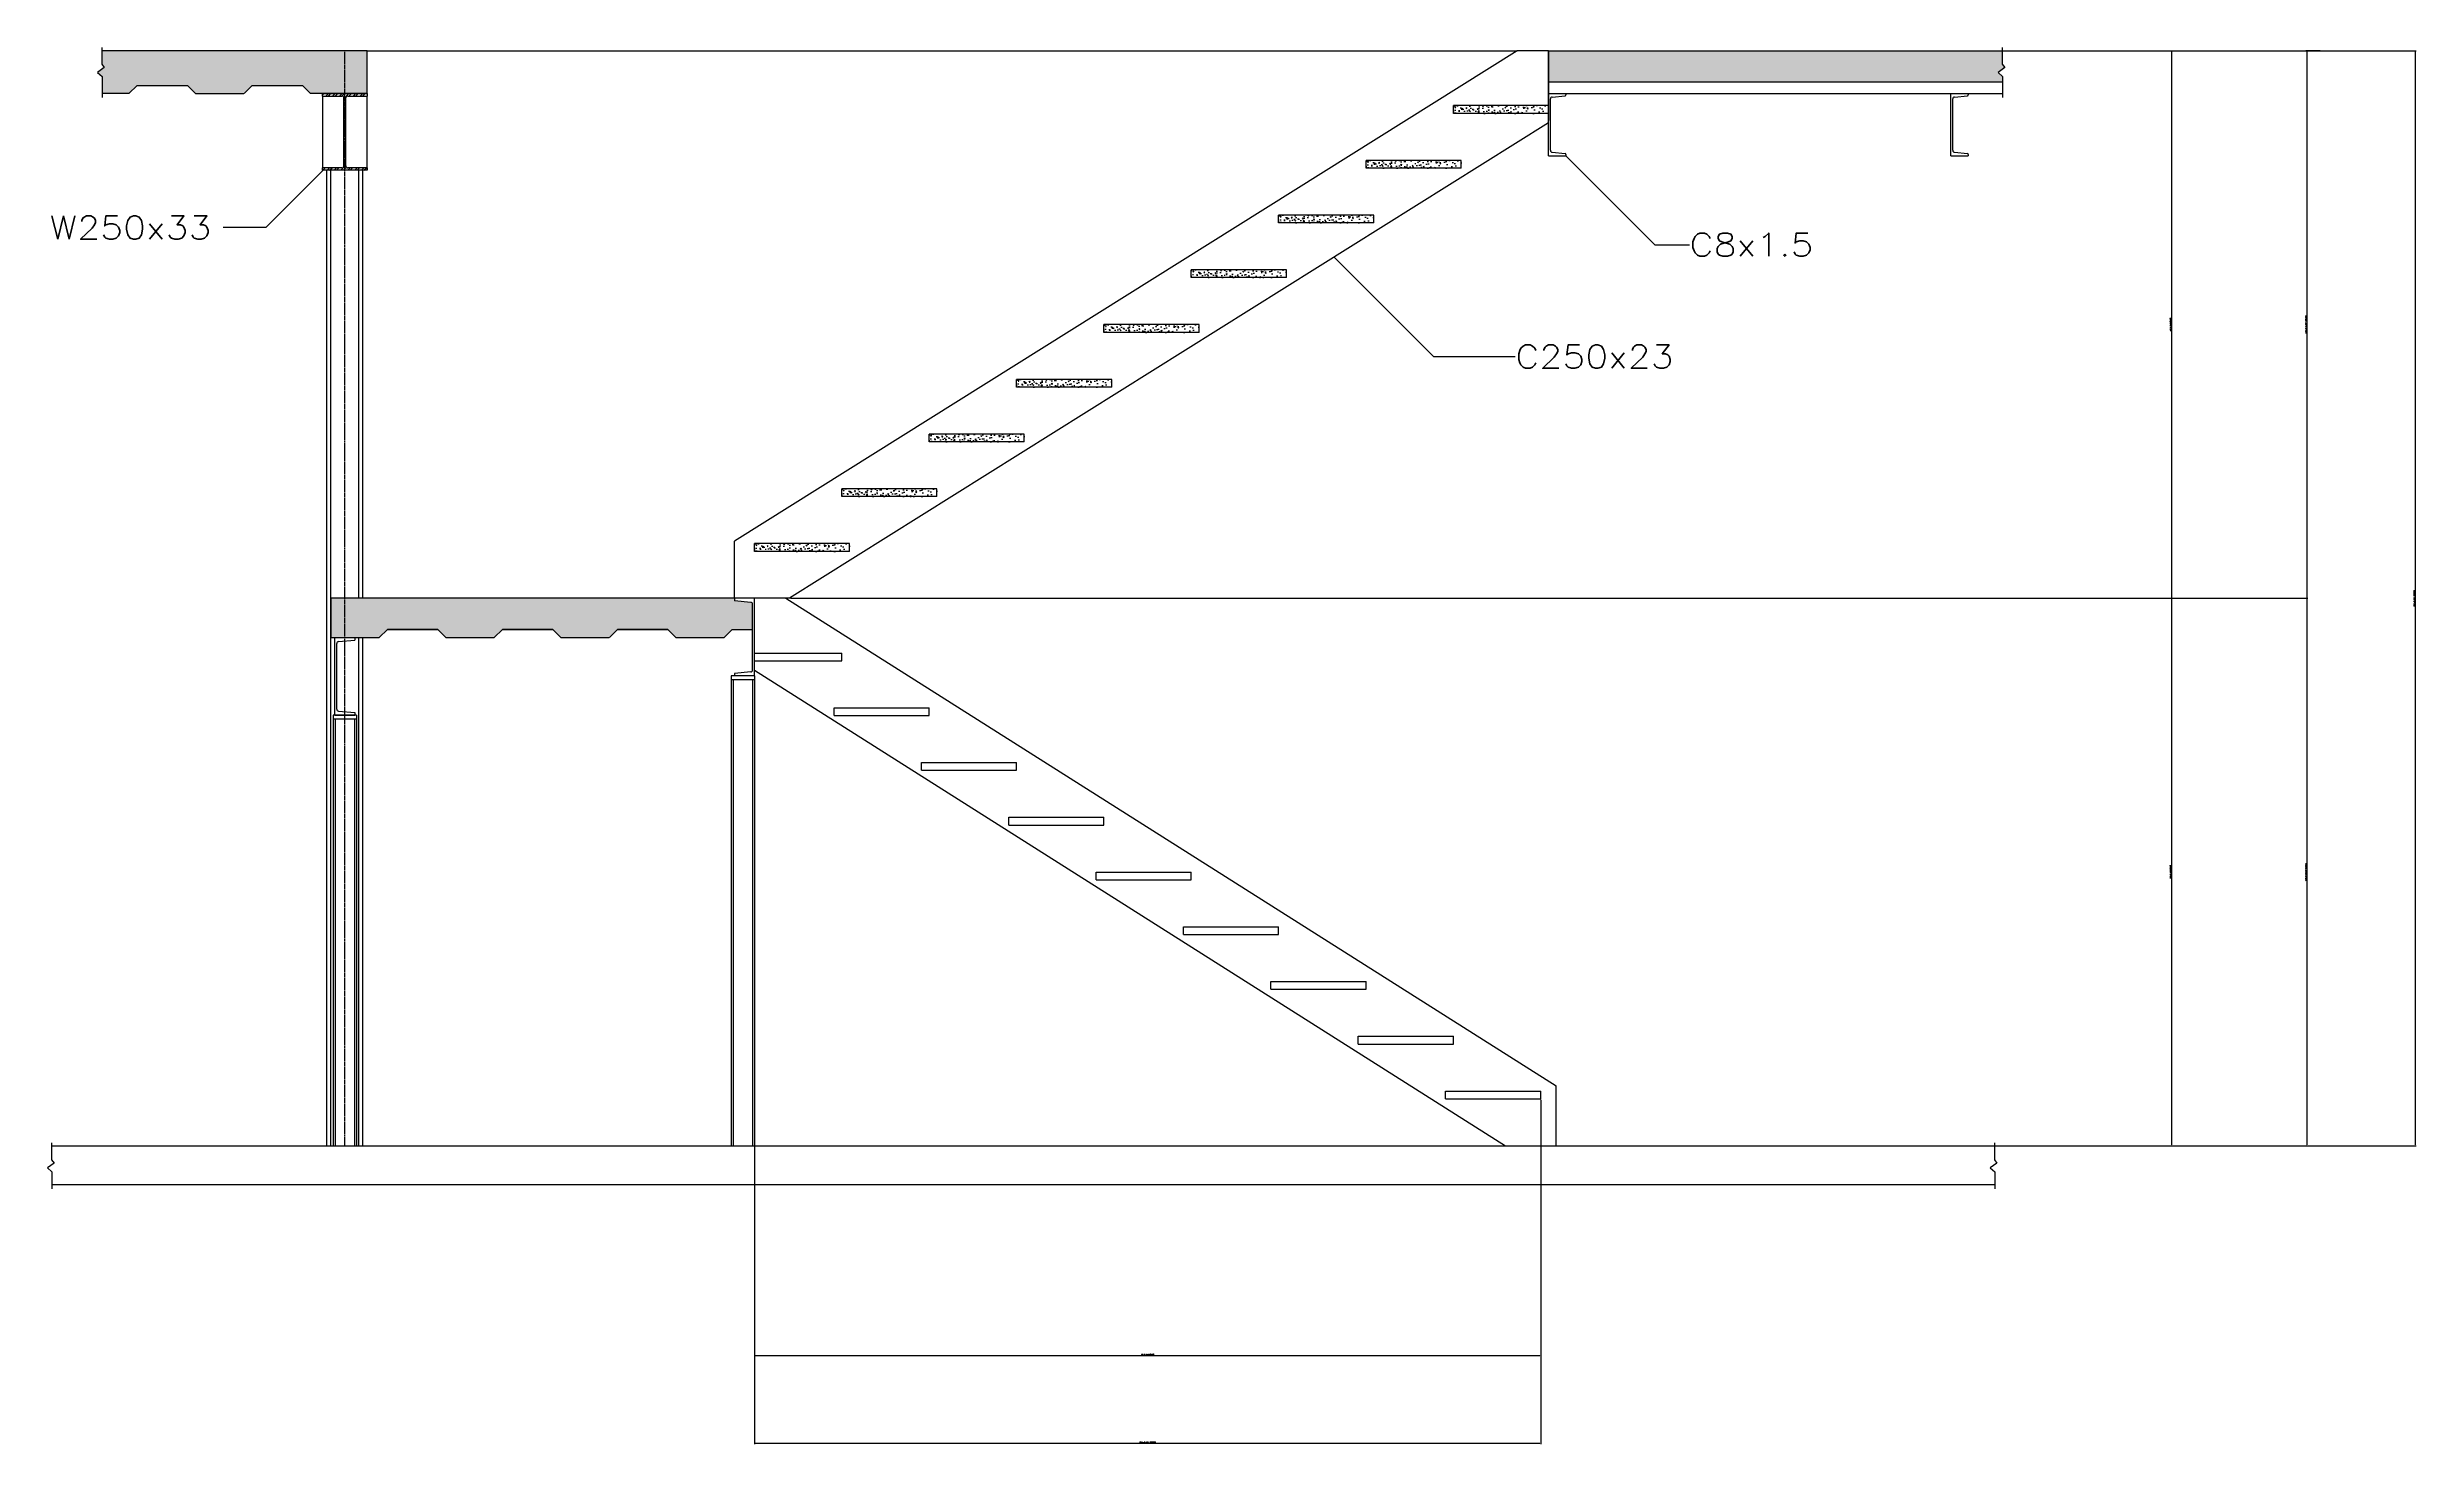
# Model space of a CAD drawing. Header units: millimetres. Extents: x -83614 to 248318, y 36678 to 90681.
# Drawn here: x 208210 to 215959, y 60436 to 65006 of the extents above; entities that cross this region are included whole.
import ezdxf

# ---------------------------------------------------------------- set-up
doc = ezdxf.new("R2010")
doc.units = ezdxf.units.MM
doc.linetypes.add('CENTER', pattern=[2, 1.25, -0.25, 0.25, -0.25])
for name, color, linetype in [('Center', 251, 'CENTER'), ('LAYER131A', 131, 'Continuous'), ('Struc_Section_Conc', 71, 'Continuous'), ('Struc_Section_Dim', 2, 'Continuous'), ('Struc_Section_Steel', 11, 'Continuous'), ('Struc_Section_Wall', 134, 'Continuous')]:
    doc.layers.add(name, color=color, linetype=linetype)
doc.styles.add('ROMANS-115', font='romans.shx', dxfattribs={"width": 1.15})
doc.dimstyles.new('48-ROMANS-115', dxfattribs={"dimtxt": 3, "dimasz": 3, "dimexe": 3, "dimexo": 3, "dimgap": 0.0625, "dimtad": 1, "dimdec": 4, "dimzin": 1, "dimdsep": 46, "dimlunit": 4, "dimtxsty": 'ROMANS-115', "dimcen": 0.0625, "dimclrd": 256, "dimclre": 256, "dimclrt": 256, "dimadec": 0, "dimazin": 0, "dimtfac": 1, "dimtdec": 4, "dimtofl": 0, "dimtmove": 0, "dimatfit": 0, "dimfxl": 1, "dimfrac": 2, "dimtolj": 1, "dimtzin": 0, "dimarcsym": 0})
pattern_1 = [(50, (197830.258, 63534.68), (36.436817, -3.18781), [3.81, -41.91]), (355, (197830.26, 63534.68), (-7.04857, 38.21136), [3.048, -33.528]), (100.4514, (197833.295, 63534.415), (29.38828, 35.02353), [3.238, -35.61802]), (46.1842, (197830.26, 63544.84), (54.21585, -8.40837), [5.715, -62.865]), (96.6356, (197834.776, 63544.14), (47.48087, 49.48519), [4.857, -53.42702]), (351.1842, (197830.26, 63544.84), (47.48083, 49.48522), [4.572, -50.292]), (21, (197835.338, 63542.3), (30.32288, -20.45304), [3.81, -41.91]), (326, (197835.34, 63542.3), (12.36042, 36.83762), [3.048, -33.528]), (71.4514, (197837.865, 63540.596), (42.68331, 16.38455), [3.238, -35.61802]), (37.5, (197830.258, 63534.68), (0.617721, 16.911008), [0, -33.1216, 0, -34.036, 0, -33.655]), (7.5, (197830.258, 63534.68), (13.363933, 20.036115), [0, -19.4056, 0, -32.3596, 0, -12.827]), (327.5, (197818.93, 63534.68), (27.11818, -1.145787), [0, -12.7, 0, -39.624, 0, -52.578]), (317.5, (197813.85, 63534.68), (29.625857, 5.085333), [0, -16.51, 0, -26.3144, 0, -37.338])]

# ---------------------------------------------------------------- blocks, each defined once
blk = doc.blocks.new('*D45')
at = {"layer": 'Defpoints', "color": 0, "ltscale": 2}
for p in [(214603.7, 64995.1), (214578.3, 61413.7), (215954.2, 61413.7)]:
    blk.add_point(p, dxfattribs=at)
at = {"layer": 'Struc_Section_Dim', "lineweight": -2, "ltscale": 2}
for p, q in [((214606.7, 64995.1), (215957.2, 64995.1)), ((215954.2, 64992.1), (215954.2, 61416.7)), ((214581.3, 61413.7), (215957.2, 61413.7))]:
    blk.add_line(p, q, dxfattribs=at)
at = {"layer": 'Struc_Section_Dim', "ltscale": 2}
for points in [[(215953.7, 64992.1), (215954.7, 64992.1), (215954.2, 64995.1)], [(215953.7, 61416.7), (215954.7, 61416.7), (215954.2, 61413.7)]]:
    blk.add_solid(points, dxfattribs=at)
at = {"layer": 'Struc_Section_Dim', "ltscale": 2, "insert": (215951.8, 63204.4), "char_height": 3, "attachment_point": 5, "rotation": 90, "style": 'ROMANS-115'}
blk.add_mtext('\\A1;298\'-5 3/8" [90968]', dxfattribs=at)
blk = doc.blocks.new('*D46')
at = {"layer": 'Defpoints', "color": 0, "ltscale": 2}
for p in [(215646.1, 64995.1), (210637.4, 63204.4), (215599.8, 63204.4)]:
    blk.add_point(p, dxfattribs=at)
at = {"layer": 'Struc_Section_Dim', "lineweight": -2, "ltscale": 2}
for p, q in [((215643.1, 64995.1), (215596.8, 64995.1)), ((215599.8, 64992.1), (215599.8, 63207.4)), ((210640.4, 63204.4), (215602.8, 63204.4))]:
    blk.add_line(p, q, dxfattribs=at)
at = {"layer": 'Struc_Section_Dim', "ltscale": 2}
for points in [[(215599.3, 64992.1), (215600.3, 64992.1), (215599.8, 64995.1)], [(215599.3, 63207.4), (215600.3, 63207.4), (215599.8, 63204.4)]]:
    blk.add_solid(points, dxfattribs=at)
at = {"layer": 'Struc_Section_Dim', "ltscale": 2, "insert": (215597.5, 64099.7), "char_height": 3, "attachment_point": 5, "rotation": 90, "style": 'ROMANS-115'}
blk.add_mtext('\\A1;149\'-2 11/16" [45484]', dxfattribs=at)
blk = doc.blocks.new('*D47')
at = {"layer": 'Defpoints', "color": 0, "ltscale": 2}
for p in [(210637.4, 63204.4), (215599.8, 61413.7), (215599.8, 61413.7)]:
    blk.add_point(p, dxfattribs=at)
at = {"layer": 'Struc_Section_Dim', "lineweight": -2, "ltscale": 2}
for p, q in [((210640.4, 63204.4), (215602.8, 63204.4)), ((215599.8, 63201.4), (215599.8, 61416.7))]:
    blk.add_line(p, q, dxfattribs=at)
at = {"layer": 'Struc_Section_Dim', "ltscale": 2}
for points in [[(215599.3, 63201.4), (215600.3, 63201.4), (215599.8, 63204.4)], [(215599.3, 61416.7), (215600.3, 61416.7), (215599.8, 61413.7)]]:
    blk.add_solid(points, dxfattribs=at)
at = {"layer": 'Struc_Section_Dim', "ltscale": 2, "insert": (215597.5, 62309), "char_height": 3, "attachment_point": 5, "rotation": 90, "style": 'ROMANS-115'}
blk.add_mtext('\\A1;149\'-2 11/16" [45484]', dxfattribs=at)
blk = doc.blocks.new('*D48')
at = {"layer": 'Defpoints', "color": 0, "ltscale": 2}
for p in [(215109.8, 64995.1), (215109.8, 63204.4), (215156.8, 63204.4)]:
    blk.add_point(p, dxfattribs=at)
at = {"layer": 'Struc_Section_Dim', "lineweight": -2, "ltscale": 2}
for p, q in [((215112.8, 64995.1), (215159.8, 64995.1)), ((215156.8, 64992.1), (215156.8, 63207.4)), ((215112.8, 63204.4), (215159.8, 63204.4))]:
    blk.add_line(p, q, dxfattribs=at)
at = {"layer": 'Struc_Section_Dim', "ltscale": 2}
for points in [[(215156.3, 64992.1), (215157.3, 64992.1), (215156.8, 64995.1)], [(215156.3, 63207.4), (215157.3, 63207.4), (215156.8, 63204.4)]]:
    blk.add_solid(points, dxfattribs=at)
at = {"layer": 'Struc_Section_Dim', "ltscale": 2, "insert": (215154.4, 64099.7), "char_height": 3, "attachment_point": 5, "rotation": 90, "style": 'ROMANS-115'}
blk.add_mtext('\\A1;10R @ 7.09"[180] ', dxfattribs=at)
blk = doc.blocks.new('*D49')
at = {"layer": 'Defpoints', "color": 0, "ltscale": 2}
for p in [(215109.8, 63204.4), (215109.8, 61413.7), (215156.8, 61413.7)]:
    blk.add_point(p, dxfattribs=at)
at = {"layer": 'Struc_Section_Dim', "lineweight": -2, "ltscale": 2}
for p, q in [((215112.8, 63204.4), (215159.8, 63204.4)), ((215156.8, 63201.4), (215156.8, 61416.7)), ((215112.8, 61413.7), (215159.8, 61413.7))]:
    blk.add_line(p, q, dxfattribs=at)
at = {"layer": 'Struc_Section_Dim', "ltscale": 2}
for points in [[(215156.3, 63201.4), (215157.3, 63201.4), (215156.8, 63204.4)], [(215156.3, 61416.7), (215157.3, 61416.7), (215156.8, 61413.7)]]:
    blk.add_solid(points, dxfattribs=at)
at = {"layer": 'Struc_Section_Dim', "ltscale": 2, "insert": (215154.4, 62309), "char_height": 3, "attachment_point": 5, "rotation": 90, "style": 'ROMANS-115'}
blk.add_mtext('\\A1;10R @ 7.09"[180] ', dxfattribs=at)
blk = doc.blocks.new('*D50')
at = {"layer": 'Defpoints', "color": 0, "ltscale": 2}
for p in [(210522.3, 60753.6), (213094, 60753.6), (213094, 60727.9)]:
    blk.add_point(p, dxfattribs=at)
at = {"layer": 'Struc_Section_Dim', "lineweight": -2, "ltscale": 2}
for p, q in [((210525.3, 60727.9), (213091, 60727.9)), ((213094, 60750.6), (213094, 60724.9))]:
    blk.add_line(p, q, dxfattribs=at)
at = {"layer": 'Struc_Section_Dim', "ltscale": 2}
for points in [[(210525.3, 60728.4), (210525.3, 60727.4), (210522.3, 60727.9)], [(213091, 60728.4), (213091, 60727.4), (213094, 60727.9)]]:
    blk.add_solid(points, dxfattribs=at)
at = {"layer": 'Struc_Section_Dim', "ltscale": 2, "insert": (211808.2, 60730.9), "char_height": 3, "attachment_point": 5, "style": 'ROMANS-115'}
blk.add_mtext('\\A1;\\A1;9T @ 11-{\\H0.7x;\\S1/4;}"[286]', dxfattribs=at)
blk = doc.blocks.new('*D86')
at = {"layer": 'Defpoints', "color": 0, "ltscale": 2}
for p in [(213094, 61567.3), (210522.3, 61413.7), (213094, 60440.9)]:
    blk.add_point(p, dxfattribs=at)
at = {"layer": 'Struc_Section_Dim', "lineweight": -2, "ltscale": 2}
for p, q in [((213094, 61564.3), (213094, 60437.9)), ((210522.3, 61410.7), (210522.3, 60437.9)), ((210525.3, 60440.9), (213091, 60440.9))]:
    blk.add_line(p, q, dxfattribs=at)
at = {"layer": 'Struc_Section_Dim', "ltscale": 2}
for points in [[(210525.3, 60441.4), (210525.3, 60440.4), (210522.3, 60440.9)], [(213091, 60441.4), (213091, 60440.4), (213094, 60440.9)]]:
    blk.add_solid(points, dxfattribs=at)
at = {"layer": 'Struc_Section_Dim', "ltscale": 2, "insert": (211808.2, 60443.2), "char_height": 3, "attachment_point": 5, "style": 'ROMANS-115'}
blk.add_mtext('\\A1;214\'-3 3/4" [65322]', dxfattribs=at)

msp = doc.modelspace()

# ---------------------------------------------------------------- hatches: boundary and pattern name
at = {"layer": 'LAYER131A', "ltscale": 2}
h = msp.add_hatch(dxfattribs=at)
h.set_pattern_fill('AR-CONC', color=256, scale=5.08, style=0)
h.set_pattern_definition(pattern_1)
h.paths.add_polyline_path([(209182.43327, 64995.06961), (208387.21716, 64995.06961), (208387.21716, 64951.15477), (208395.12669, 64940.29189), (208373.37549, 64924.49134), (208388.20586, 64911.6534), (208388.20586, 64855.36961), (208476.43151, 64855.36961), (208502.98327, 64881.92136), (208667.43348, 64881.92136), (208693.98524, 64855.36961), (208852.66901, 64855.36961), (208879.22077, 64881.92136), (209043.67098, 64881.92136), (209070.22274, 64855.36961), (209182.43327, 64855.36961)])
h.paths.add_polyline_path([(209255.45827, 64995.06961), (209182.43327, 64995.06961), (209182.43327, 64855.36961), (209255.45827, 64855.36961)])
h = msp.add_hatch(dxfattribs=at)
h.set_pattern_fill('AR-CONC', color=256, scale=5.08, style=0)
h.set_pattern_definition(pattern_1)
h.paths.add_polyline_path([(214603.74771, 64995.06961), (213119.43327, 64995.06961), (213119.43327, 64893.46961), (214604.73641, 64893.46961), (214604.73641, 64911.6534), (214589.90605, 64924.49134), (214611.65725, 64940.29189), (214603.74771, 64951.15477)])
h = msp.add_hatch(dxfattribs=at)
h.set_pattern_fill('AR-CONC', color=256, scale=5.08, style=0)
h.set_pattern_definition([(50, (203284.145, 64967.24), (36.43682, -3.18781), [3.81, -41.91]), (355, (203284.145, 64967.24), (-7.04857, 38.21136), [3.048, -33.528]), (100.4514, (203287.18, 64966.975), (29.38828, 35.02353), [3.238, -35.61802]), (46.1842, (203284.145, 64977.4), (54.21585, -8.40837), [5.715, -62.865]), (96.6356, (203288.663, 64976.7), (47.48087, 49.4852), [4.857, -53.42702]), (351.1842, (203284.145, 64977.4), (47.48083, 49.48522), [4.572, -50.292]), (21, (203289.225, 64974.86), (30.32288, -20.45304), [3.81, -41.91]), (326, (203289.225, 64974.86), (12.36042, 36.83762), [3.048, -33.528]), (71.4514, (203291.752, 64973.156), (42.68331, 16.38455), [3.238, -35.61802]), (37.5, (203284.145, 64967.24), (0.61772, 16.911008), [0, -33.1216, 0, -34.036, 0, -33.655]), (7.5, (203284.145, 64967.24), (13.363933, 20.036115), [0, -19.4056, 0, -32.3596, 0, -12.827]), (327.5, (203272.817, 64967.24), (27.11818, -1.145787), [0, -12.7, 0, -39.624, 0, -52.578]), (317.5, (203267.737, 64967.24), (29.62586, 5.085333), [0, -16.51, 0, -26.3144, 0, -37.338])])
h.paths.add_polyline_path([(213119.43327, 64815.99961), (212808.28327, 64815.99961), (212808.28327, 64790.59961), (213119.43327, 64790.59961)])
h = msp.add_hatch(dxfattribs=at)
h.set_pattern_fill('AR-CONC', color=256, scale=5.08, style=0)
h.set_pattern_definition([(50, (202998.395, 64788.17), (36.43682, -3.18781), [3.81, -41.91]), (355, (202998.395, 64788.17), (-7.04857, 38.21136), [3.048, -33.528]), (100.4514, (203001.43, 64787.905), (29.38828, 35.02353), [3.238, -35.61802]), (46.1842, (202998.395, 64798.33), (54.21585, -8.40837), [5.715, -62.865]), (96.6356, (203002.913, 64797.63), (47.48087, 49.4852), [4.857, -53.42702]), (351.1842, (202998.395, 64798.33), (47.48083, 49.48522), [4.572, -50.292]), (21, (203003.475, 64795.79), (30.32288, -20.45304), [3.81, -41.91]), (326, (203003.475, 64795.79), (12.36042, 36.83762), [3.048, -33.528]), (71.4514, (203006.002, 64794.086), (42.68331, 16.38455), [3.238, -35.61802]), (37.5, (202998.395, 64788.17), (0.61772, 16.911008), [0, -33.1216, 0, -34.036, 0, -33.655]), (7.5, (202998.395, 64788.17), (13.363933, 20.036115), [0, -19.4056, 0, -32.3596, 0, -12.827]), (327.5, (202987.067, 64788.17), (27.11818, -1.145787), [0, -12.7, 0, -39.624, 0, -52.578]), (317.5, (202981.987, 64788.17), (29.62586, 5.085333), [0, -16.51, 0, -26.3144, 0, -37.338])])
h.paths.add_polyline_path([(212833.68327, 64636.92961), (212522.53327, 64636.92961), (212522.53327, 64611.52961), (212833.68327, 64611.52961)])
h = msp.add_hatch(dxfattribs=at)
h.set_pattern_fill('AR-CONC', color=256, scale=5.08, style=0)
h.set_pattern_definition([(50, (202712.645, 64609.1), (36.43682, -3.18781), [3.81, -41.91]), (355, (202712.645, 64609.1), (-7.04857, 38.21136), [3.048, -33.528]), (100.4514, (202715.68, 64608.835), (29.38828, 35.02353), [3.238, -35.61802]), (46.1842, (202712.645, 64619.26), (54.21585, -8.40837), [5.715, -62.865]), (96.6356, (202717.163, 64618.56), (47.48087, 49.4852), [4.857, -53.42702]), (351.1842, (202712.645, 64619.26), (47.48083, 49.48522), [4.572, -50.292]), (21, (202717.725, 64616.72), (30.32288, -20.45304), [3.81, -41.91]), (326, (202717.725, 64616.72), (12.36042, 36.83762), [3.048, -33.528]), (71.4514, (202720.252, 64615.016), (42.68331, 16.38455), [3.238, -35.61802]), (37.5, (202712.645, 64609.1), (0.61772, 16.911008), [0, -33.1216, 0, -34.036, 0, -33.655]), (7.5, (202712.645, 64609.1), (13.363933, 20.036115), [0, -19.4056, 0, -32.3596, 0, -12.827]), (327.5, (202701.317, 64609.1), (27.11818, -1.145787), [0, -12.7, 0, -39.624, 0, -52.578]), (317.5, (202696.237, 64609.1), (29.62586, 5.085333), [0, -16.51, 0, -26.3144, 0, -37.338])])
h.paths.add_polyline_path([(212547.93327, 64457.85961), (212236.78327, 64457.85961), (212236.78327, 64432.45961), (212547.93327, 64432.45961)])
h = msp.add_hatch(dxfattribs=at)
h.set_pattern_fill('AR-CONC', color=256, scale=5.08, style=0)
h.set_pattern_definition([(50, (202426.895, 64430.03), (36.43682, -3.18781), [3.81, -41.91]), (355, (202426.895, 64430.03), (-7.04857, 38.21136), [3.048, -33.528]), (100.4514, (202429.93, 64429.765), (29.38828, 35.02353), [3.238, -35.61802]), (46.1842, (202426.895, 64440.19), (54.21585, -8.40837), [5.715, -62.865]), (96.6356, (202431.413, 64439.49), (47.48087, 49.4852), [4.857, -53.42702]), (351.1842, (202426.895, 64440.19), (47.48083, 49.48522), [4.572, -50.292]), (21, (202431.975, 64437.65), (30.32288, -20.45304), [3.81, -41.91]), (326, (202431.975, 64437.65), (12.36042, 36.83762), [3.048, -33.528]), (71.4514, (202434.502, 64435.946), (42.68331, 16.38455), [3.238, -35.61802]), (37.5, (202426.895, 64430.03), (0.61772, 16.911008), [0, -33.1216, 0, -34.036, 0, -33.655]), (7.5, (202426.895, 64430.03), (13.363933, 20.036115), [0, -19.4056, 0, -32.3596, 0, -12.827]), (327.5, (202415.567, 64430.03), (27.11818, -1.145787), [0, -12.7, 0, -39.624, 0, -52.578]), (317.5, (202410.487, 64430.03), (29.62586, 5.085333), [0, -16.51, 0, -26.3144, 0, -37.338])])
h.paths.add_polyline_path([(212262.18327, 64278.78961), (211951.03327, 64278.78961), (211951.03327, 64253.38961), (212262.18327, 64253.38961)])
h = msp.add_hatch(dxfattribs=at)
h.set_pattern_fill('AR-CONC', color=256, scale=5.08, style=0)
h.set_pattern_definition([(50, (202141.145, 64250.96), (36.43682, -3.18781), [3.81, -41.91]), (355, (202141.145, 64250.96), (-7.04857, 38.21136), [3.048, -33.528]), (100.4514, (202144.18, 64250.695), (29.38828, 35.02353), [3.238, -35.61802]), (46.1842, (202141.145, 64261.12), (54.21585, -8.40837), [5.715, -62.865]), (96.6356, (202145.663, 64260.42), (47.48087, 49.4852), [4.857, -53.42702]), (351.1842, (202141.145, 64261.12), (47.48083, 49.48522), [4.572, -50.292]), (21, (202146.225, 64258.58), (30.32288, -20.45304), [3.81, -41.91]), (326, (202146.225, 64258.58), (12.36042, 36.83762), [3.048, -33.528]), (71.4514, (202148.752, 64256.876), (42.68331, 16.38455), [3.238, -35.61802]), (37.5, (202141.145, 64250.96), (0.61772, 16.911008), [0, -33.1216, 0, -34.036, 0, -33.655]), (7.5, (202141.145, 64250.96), (13.363933, 20.036115), [0, -19.4056, 0, -32.3596, 0, -12.827]), (327.5, (202129.817, 64250.96), (27.11818, -1.145787), [0, -12.7, 0, -39.624, 0, -52.578]), (317.5, (202124.737, 64250.96), (29.62586, 5.085333), [0, -16.51, 0, -26.3144, 0, -37.338])])
h.paths.add_polyline_path([(211976.43327, 64099.71961), (211665.28327, 64099.71961), (211665.28327, 64074.31961), (211976.43327, 64074.31961)])
h = msp.add_hatch(dxfattribs=at)
h.set_pattern_fill('AR-CONC', color=256, scale=5.08, style=0)
h.set_pattern_definition([(50, (201855.395, 64071.89), (36.43682, -3.18781), [3.81, -41.91]), (355, (201855.395, 64071.89), (-7.04857, 38.21136), [3.048, -33.528]), (100.4514, (201858.43, 64071.625), (29.38828, 35.02353), [3.238, -35.61802]), (46.1842, (201855.395, 64082.05), (54.21585, -8.40837), [5.715, -62.865]), (96.6356, (201859.913, 64081.35), (47.48087, 49.4852), [4.857, -53.42702]), (351.1842, (201855.395, 64082.05), (47.48083, 49.48522), [4.572, -50.292]), (21, (201860.475, 64079.51), (30.32288, -20.45304), [3.81, -41.91]), (326, (201860.475, 64079.51), (12.36042, 36.83762), [3.048, -33.528]), (71.4514, (201863.002, 64077.806), (42.68331, 16.38455), [3.238, -35.61802]), (37.5, (201855.395, 64071.89), (0.61772, 16.911008), [0, -33.1216, 0, -34.036, 0, -33.655]), (7.5, (201855.395, 64071.89), (13.363933, 20.036115), [0, -19.4056, 0, -32.3596, 0, -12.827]), (327.5, (201844.067, 64071.89), (27.11818, -1.145787), [0, -12.7, 0, -39.624, 0, -52.578]), (317.5, (201838.987, 64071.89), (29.62586, 5.085333), [0, -16.51, 0, -26.3144, 0, -37.338])])
h.paths.add_polyline_path([(211690.68327, 63920.64961), (211379.53327, 63920.64961), (211379.53327, 63895.24961), (211690.68327, 63895.24961)])
h = msp.add_hatch(dxfattribs=at)
h.set_pattern_fill('AR-CONC', color=256, scale=5.08, style=0)
h.set_pattern_definition([(50, (201569.645, 63892.82), (36.43682, -3.18781), [3.81, -41.91]), (355, (201569.645, 63892.82), (-7.04857, 38.21136), [3.048, -33.528]), (100.4514, (201572.68, 63892.555), (29.38828, 35.02353), [3.238, -35.61802]), (46.1842, (201569.645, 63902.98), (54.21585, -8.40837), [5.715, -62.865]), (96.6356, (201574.163, 63902.28), (47.48087, 49.4852), [4.857, -53.42702]), (351.1842, (201569.645, 63902.98), (47.48083, 49.48522), [4.572, -50.292]), (21, (201574.725, 63900.44), (30.32288, -20.45304), [3.81, -41.91]), (326, (201574.725, 63900.44), (12.36042, 36.83762), [3.048, -33.528]), (71.4514, (201577.252, 63898.736), (42.68331, 16.38455), [3.238, -35.61802]), (37.5, (201569.645, 63892.82), (0.61772, 16.911008), [0, -33.1216, 0, -34.036, 0, -33.655]), (7.5, (201569.645, 63892.82), (13.363933, 20.036115), [0, -19.4056, 0, -32.3596, 0, -12.827]), (327.5, (201558.317, 63892.82), (27.11818, -1.145787), [0, -12.7, 0, -39.624, 0, -52.578]), (317.5, (201553.237, 63892.82), (29.62586, 5.085333), [0, -16.51, 0, -26.3144, 0, -37.338])])
h.paths.add_polyline_path([(211404.93327, 63741.57961), (211093.78327, 63741.57961), (211093.78327, 63716.17961), (211404.93327, 63716.17961)])
h = msp.add_hatch(dxfattribs=at)
h.set_pattern_fill('AR-CONC', color=256, scale=5.08, style=0)
h.set_pattern_definition([(50, (201283.895, 63713.75), (36.43682, -3.18781), [3.81, -41.91]), (355, (201283.895, 63713.75), (-7.04857, 38.21136), [3.048, -33.528]), (100.4514, (201286.93, 63713.485), (29.38828, 35.02353), [3.238, -35.61802]), (46.1842, (201283.895, 63723.91), (54.21585, -8.40837), [5.715, -62.865]), (96.6356, (201288.413, 63723.21), (47.48087, 49.4852), [4.857, -53.42702]), (351.1842, (201283.895, 63723.91), (47.48083, 49.48522), [4.572, -50.292]), (21, (201288.975, 63721.37), (30.32288, -20.45304), [3.81, -41.91]), (326, (201288.975, 63721.37), (12.36042, 36.83762), [3.048, -33.528]), (71.4514, (201291.502, 63719.666), (42.68331, 16.38455), [3.238, -35.61802]), (37.5, (201283.895, 63713.75), (0.61772, 16.911008), [0, -33.1216, 0, -34.036, 0, -33.655]), (7.5, (201283.895, 63713.75), (13.363933, 20.036115), [0, -19.4056, 0, -32.3596, 0, -12.827]), (327.5, (201272.567, 63713.75), (27.11818, -1.145787), [0, -12.7, 0, -39.624, 0, -52.578]), (317.5, (201267.487, 63713.75), (29.62586, 5.085333), [0, -16.51, 0, -26.3144, 0, -37.338])])
h.paths.add_polyline_path([(211119.18327, 63562.50961), (210808.03327, 63562.50961), (210808.03327, 63537.10961), (211119.18327, 63537.10961)])
h = msp.add_hatch(dxfattribs=at)
h.set_pattern_fill('AR-CONC', color=256, scale=5.08, style=0)
h.set_pattern_definition([(50, (200998.145, 63534.68), (36.43682, -3.18781), [3.81, -41.91]), (355, (200998.145, 63534.68), (-7.04857, 38.21136), [3.048, -33.528]), (100.4514, (201001.18, 63534.415), (29.38828, 35.02353), [3.238, -35.61802]), (46.1842, (200998.145, 63544.84), (54.21585, -8.40837), [5.715, -62.865]), (96.6356, (201002.663, 63544.14), (47.48087, 49.4852), [4.857, -53.42702]), (351.1842, (200998.145, 63544.84), (47.48083, 49.48522), [4.572, -50.292]), (21, (201003.225, 63542.3), (30.32288, -20.45304), [3.81, -41.91]), (326, (201003.225, 63542.3), (12.36042, 36.83762), [3.048, -33.528]), (71.4514, (201005.752, 63540.596), (42.68331, 16.38455), [3.238, -35.61802]), (37.5, (200998.145, 63534.68), (0.61772, 16.911008), [0, -33.1216, 0, -34.036, 0, -33.655]), (7.5, (200998.145, 63534.68), (13.363933, 20.036115), [0, -19.4056, 0, -32.3596, 0, -12.827]), (327.5, (200986.817, 63534.68), (27.11818, -1.145787), [0, -12.7, 0, -39.624, 0, -52.578]), (317.5, (200981.737, 63534.68), (29.62586, 5.085333), [0, -16.51, 0, -26.3144, 0, -37.338])])
h.paths.add_polyline_path([(210833.43327, 63383.43961), (210522.28327, 63383.43961), (210522.28327, 63358.03961), (210833.43327, 63358.03961)])
h = msp.add_hatch(dxfattribs=at)
h.set_pattern_fill('AR-CONC', color=256, scale=5.08, style=0)
h.set_pattern_definition(pattern_1)
h.paths.add_polyline_path([(210516.18727, 63184.79714, 0.3888787319), (210510.3907, 63191.12298), (210457.25927, 63195.77137), (210457.25927, 63204.36961), (209182.43327, 63204.36961), (209182.43327, 63076.21785), (209295.14304, 63076.21785), (209321.69479, 63102.76961), (209486.14501, 63102.76961), (209512.69677, 63076.21785), (209671.38054, 63076.21785), (209697.93229, 63102.76961), (209862.38251, 63102.76961), (209888.93427, 63076.21785), (210047.61804, 63076.21785), (210074.16979, 63102.76961), (210238.62001, 63102.76961), (210265.17177, 63076.21785), (210423.0949, 63076.21785), (210449.64666, 63102.76961), (210516.18727, 63102.76961)])
h.paths.add_polyline_path([(209182.43327, 63204.36961), (209136.45927, 63204.36961), (209136.45927, 63076.21785), (209182.43327, 63076.21785)])
at = {"layer": 'Struc_Section_Steel', "ltscale": 2}
h = msp.add_hatch(dxfattribs=at)
h.set_pattern_fill('STEEL', color=256, scale=127, style=0)
h.set_pattern_definition([(45, (206518.592, 65268.168), (-11.22532, 11.22532), []), (45, (206518.592, 65276.106), (-11.22532, 11.22532), [])])
h.paths.add_polyline_path([(209255.45827, 64847.43211), (209255.45827, 64855.36961), (209109.40827, 64855.36961), (209109.40827, 64847.43211), (209172.90827, 64847.43211, -0.4142135624), (209179.25827, 64841.08211), (209179.25827, 64618.83211, -0.4142135624), (209172.90827, 64612.48211), (209109.40827, 64612.48211), (209109.40827, 64604.54461), (209255.45827, 64604.54461), (209255.45827, 64612.48211), (209191.95827, 64612.48211, -0.4142135624), (209185.60827, 64618.83211), (209185.60827, 64841.08211, -0.4142135624), (209191.95827, 64847.43211)])

# ---------------------------------------------------------------- linework, layer by layer
at = {"layer": 'Center', "ltscale": 5}
msp.add_line((209182.43327, 61413.66961), (209182.43327, 64995.06961), dxfattribs=at)
at = {"layer": 'LAYER131A'}
for p, q in [((212808.28327, 64790.59961), (212808.28327, 64815.99961)), ((213119.43327, 64815.99961), (212808.28327, 64815.99961)), ((213119.43327, 64790.59961), (212808.28327, 64790.59961)), ((213119.43327, 64790.59961), (213119.43327, 64815.99961)), ((212522.53327, 64611.52961), (212522.53327, 64636.92961)), ((212833.68327, 64636.92961), (212522.53327, 64636.92961)), ((212833.68327, 64611.52961), (212833.68327, 64636.92961)), ((212833.68327, 64611.52961), (212522.53327, 64611.52961)), ((212236.78327, 64432.45961), (212236.78327, 64457.85961)), ((212547.93327, 64457.85961), (212236.78327, 64457.85961)), ((212547.93327, 64432.45961), (212236.78327, 64432.45961)), ((212547.93327, 64432.45961), (212547.93327, 64457.85961)), ((211951.03327, 64253.38961), (211951.03327, 64278.78961)), ((212262.18327, 64278.78961), (211951.03327, 64278.78961)), ((212262.18327, 64253.38961), (211951.03327, 64253.38961)), ((212262.18327, 64278.78961), (211976.43327, 64278.78961)), ((212262.18327, 64253.38961), (212262.18327, 64278.78961)), ((211665.28327, 64074.31961), (211665.28327, 64099.71961)), ((211976.43327, 64099.71961), (211665.28327, 64099.71961)), ((211976.43327, 64074.31961), (211976.43327, 64099.71961)), ((211976.43327, 64074.31961), (211665.28327, 64074.31961)), ((211379.53327, 63895.24961), (211379.53327, 63920.64961)), ((211690.68327, 63920.64961), (211379.53327, 63920.64961)), ((211690.68327, 63895.24961), (211379.53327, 63895.24961)), ((211690.68327, 63895.24961), (211690.68327, 63920.64961)), ((211093.78327, 63716.17961), (211093.78327, 63741.57961)), ((211404.93327, 63741.57961), (211093.78327, 63741.57961)), ((211404.93327, 63716.17961), (211093.78327, 63716.17961)), ((211404.93327, 63716.17961), (211404.93327, 63741.57961)), ((210808.03327, 63537.10961), (210808.03327, 63562.50961)), ((211119.18327, 63562.50961), (210808.03327, 63562.50961)), ((211119.18327, 63537.10961), (211119.18327, 63562.50961)), ((211119.18327, 63537.10961), (210808.03327, 63537.10961)), ((210522.28327, 63358.03961), (210522.28327, 63383.43961)), ((210833.43327, 63383.43961), (210522.28327, 63383.43961)), ((210833.43327, 63358.03961), (210522.28327, 63358.03961)), ((210833.43327, 63358.03961), (210833.43327, 63383.43961)), ((210522.28327, 62999.89961), (210522.28327, 63025.29961)), ((210808.03327, 62999.89961), (210808.03327, 63025.29961)), ((210782.63327, 62820.82961), (210782.63327, 62846.22961)), ((211093.78327, 62820.82961), (211093.78327, 62846.22961)), ((211068.38327, 62641.75961), (211068.38327, 62667.15961)), ((211379.53327, 62641.75961), (211379.53327, 62667.15961)), ((211354.13327, 62462.68961), (211354.13327, 62488.08961)), ((211665.28327, 62462.68961), (211665.28327, 62488.08961)), ((211639.88327, 62283.61961), (211639.88327, 62309.01961)), ((211951.03327, 62283.61961), (211951.03327, 62309.01961)), ((211925.63327, 62104.54961), (211925.63327, 62129.94961)), ((212236.78327, 62104.54961), (212236.78327, 62129.94961)), ((212211.38327, 61925.47961), (212211.38327, 61950.87961)), ((212522.53327, 61925.47961), (212522.53327, 61950.87961)), ((212497.13327, 61746.40961), (212497.13327, 61771.80961)), ((212808.28327, 61746.40961), (212808.28327, 61771.80961)), ((212782.88327, 61567.33961), (212782.88327, 61592.73961)), ((213094.03327, 61567.33961), (213094.03327, 61592.73961))]:
    msp.add_line(p, q, dxfattribs=at)
at = {"layer": 'LAYER131A', "ltscale": 10}
for p, q in [((210522.28327, 63025.29961), (210808.03327, 63025.29961)), ((210522.28327, 62999.89961), (210808.03327, 62999.89961)), ((210782.63327, 62846.22961), (211093.78327, 62846.22961)), ((210782.63327, 62820.82961), (211093.78327, 62820.82961)), ((211068.38327, 62667.15961), (211379.53327, 62667.15961)), ((211068.38327, 62641.75961), (211379.53327, 62641.75961)), ((211354.13327, 62488.08961), (211665.28327, 62488.08961)), ((211354.13327, 62462.68961), (211665.28327, 62462.68961)), ((211639.88327, 62309.01961), (211951.03327, 62309.01961)), ((211639.88327, 62283.61961), (211951.03327, 62283.61961)), ((211925.63327, 62129.94961), (212236.78327, 62129.94961)), ((211925.63327, 62104.54961), (212236.78327, 62104.54961)), ((212211.38327, 61950.87961), (212522.53327, 61950.87961)), ((212211.38327, 61925.47961), (212522.53327, 61925.47961)), ((212497.13327, 61771.80961), (212808.28327, 61771.80961)), ((212497.13327, 61746.40961), (212808.28327, 61746.40961)), ((212782.88327, 61592.73961), (213094.03327, 61592.73961)), ((212782.88327, 61567.33961), (213094.03327, 61567.33961))]:
    msp.add_line(p, q, dxfattribs=at)
at = {"layer": 'Struc_Section_Conc', "ltscale": 2}
for p, q in [((208395.12669, 64940.29189), (208373.37549, 64924.49134)), ((208387.21716, 65006.45669), (208387.21716, 64951.15477)), ((209255.45827, 64995.06961), (208387.21716, 64995.06961)), ((208387.21716, 64951.15477), (208395.12669, 64940.29189)), ((209255.45827, 64855.36961), (209255.45827, 64995.06961)), ((209255.45827, 64995.06961), (213016.54012, 64995.06961)), ((213119.43327, 64995.06961), (214603.74771, 64995.06961)), ((213119.43327, 64893.46961), (213119.43327, 64995.06961)), ((214611.65725, 64940.29189), (214589.90605, 64924.49134)), ((214603.74771, 65006.45669), (214603.74771, 64951.15477)), ((214603.74771, 64951.15477), (214611.65725, 64940.29189)), ((208373.37549, 64924.49134), (208388.20586, 64911.6534)), ((208388.20586, 64911.6534), (208388.20586, 64842.52599)), ((213119.43327, 64855.36961), (213119.43327, 64893.46961)), ((213119.43327, 64893.46961), (214604.73641, 64893.46961)), ((214589.90605, 64924.49134), (214604.73641, 64911.6534)), ((214604.73641, 64911.6534), (214604.73641, 64842.52599)), ((208476.43151, 64855.36961), (208388.20586, 64855.36961)), ((209255.45827, 64855.36961), (209070.22274, 64855.36961)), ((213119.43327, 64855.36961), (214604.73641, 64855.36961)), ((210457.25927, 63204.36961), (209136.45927, 63204.36961)), ((209136.45927, 63204.36961), (209136.45927, 63076.21785)), ((209295.14304, 63076.21785), (209321.69479, 63102.76961)), ((209486.14501, 63102.76961), (209321.69479, 63102.76961)), ((209512.69677, 63076.21785), (209486.14501, 63102.76961)), ((209671.38054, 63076.21785), (209697.93229, 63102.76961)), ((209697.93229, 63102.76961), (209862.38251, 63102.76961)), ((209862.38251, 63102.76961), (209697.93229, 63102.76961)), ((209888.93427, 63076.21785), (209862.38251, 63102.76961)), ((210047.61804, 63076.21785), (210074.16979, 63102.76961)), ((210238.62001, 63102.76961), (210074.16979, 63102.76961)), ((210074.16979, 63102.76961), (210238.62001, 63102.76961)), ((210265.17177, 63076.21785), (210238.62001, 63102.76961)), ((210423.0949, 63076.21785), (210449.64666, 63102.76961)), ((210449.64666, 63102.76961), (210516.18727, 63102.76961)), ((209136.45927, 63076.21785), (209294.3824, 63076.21785)), ((209512.69677, 63076.21785), (209670.6199, 63076.21785)), ((209888.93427, 63076.21785), (210046.8574, 63076.21785)), ((210265.17177, 63076.21785), (210423.0949, 63076.21785)), ((208223.3871, 61423.37666), (208223.3871, 61368.07473)), ((208223.3871, 61413.66961), (214578.34771, 61413.66961)), ((214578.34771, 61423.37666), (214578.34771, 61368.07473)), ((208231.29663, 61357.21185), (208209.54543, 61341.4113)), ((208209.54543, 61341.4113), (208224.37579, 61328.57336)), ((208223.3871, 61368.07473), (208231.29663, 61357.21185)), ((208224.37579, 61328.57336), (208224.37579, 61272.76671)), ((214586.25725, 61357.21185), (214564.50605, 61341.4113)), ((214564.50605, 61341.4113), (214579.33641, 61328.57336)), ((214578.34771, 61368.07473), (214586.25725, 61357.21185)), ((214579.33641, 61328.57336), (214579.33641, 61272.76671)), ((208224.37579, 61286.66961), (214579.33641, 61286.66961))]:
    msp.add_line(p, q, dxfattribs=at)
at = {"layer": 'Struc_Section_Conc'}
for p, q in [((208476.43151, 64855.36961), (208502.98327, 64881.92136)), ((208502.98327, 64881.92136), (208667.43348, 64881.92136)), ((208693.98524, 64855.36961), (208667.43348, 64881.92136)), ((208852.66901, 64855.36961), (208879.22077, 64881.92136)), ((208879.22077, 64881.92136), (209043.67098, 64881.92136)), ((209070.22274, 64855.36961), (209043.67098, 64881.92136)), ((208693.98524, 64855.36961), (208851.90838, 64855.36961)), ((209321.69479, 63102.76961), (209486.14501, 63102.76961))]:
    msp.add_line(p, q, dxfattribs=at)
at = {"layer": 'Struc_Section_Steel', "ltscale": 2}
for p, q in [((213016.54012, 64995.06961), (210457.25927, 63391.25361)), ((213119.43327, 64995.06961), (213016.54012, 64995.06961)), ((213119.43327, 64767.28967), (213119.43327, 64995.06961)), ((213119.43327, 64855.36961), (213119.43327, 64995.06961)), ((213119.43327, 64995.06961), (213119.43327, 64767.28967)), ((213119.43327, 64652.16961), (213119.43327, 64855.36961)), ((213119.43327, 64855.36961), (213176.58327, 64855.36961)), ((213125.78327, 64669.73552), (213125.78327, 64837.80369)), ((213131.57983, 64844.12953), (213173.68498, 64847.81325)), ((213176.58327, 64855.36961), (213176.58327, 64850.97617)), ((214435.40727, 64652.16961), (214435.40727, 64855.36961)), ((214435.40727, 64855.36961), (214492.55727, 64855.36961)), ((214441.75727, 64669.73552), (214441.75727, 64837.80369)), ((214447.55383, 64844.12953), (214489.65898, 64847.81325)), ((214492.55727, 64855.36961), (214492.55727, 64850.97617)), ((213119.43327, 64759.79583), (210637.37015, 63204.36961)), ((213119.43327, 64652.16961), (213176.58327, 64652.16961)), ((213131.57983, 64663.40969), (213173.68498, 64659.72596)), ((213176.58327, 64656.56304), (213176.58327, 64652.16961)), ((214435.40727, 64652.16961), (214492.55727, 64652.16961)), ((214447.55383, 64663.40969), (214489.65898, 64659.72596)), ((214492.55727, 64656.56304), (214492.55727, 64652.16961)), ((210457.25927, 63204.36961), (210457.25927, 63391.25361)), ((210637.37015, 63204.36961), (210457.25927, 63204.36961)), ((210522.28327, 63204.36961), (210457.25927, 63204.36961)), ((210457.25927, 63204.36961), (210457.25927, 63195.77137)), ((210510.3907, 63191.12298), (210457.37138, 63195.76157)), ((210516.18727, 62969.94208), (210516.18727, 63184.79714)), ((210522.28327, 62969.09583), (210522.28327, 63204.36961)), ((210522.28327, 62950.36961), (210522.28327, 63204.36961)), ((210625.17641, 63204.36961), (213144.83327, 61609.46731)), ((209149.92127, 62840.94408), (209149.92127, 63076.21785)), ((209149.92127, 62822.21785), (209149.92127, 63076.21785)), ((209149.92127, 63076.21785), (209214.94527, 63076.21785)), ((209156.01727, 62841.79032), (209156.01727, 63056.64539)), ((209161.81383, 63062.97122), (209214.94527, 63067.61962)), ((209214.94527, 63076.21785), (209214.94527, 63067.61962)), ((210446.08327, 62950.36961), (210446.08327, 61413.66961)), ((210522.28327, 62950.36961), (210446.08327, 62950.36961)), ((210522.28327, 62937.66961), (210446.08327, 62937.66961)), ((210510.3907, 62963.61624), (210457.25927, 62958.96784)), ((210457.25927, 62958.96784), (210457.25927, 62950.36961)), ((210522.28327, 62950.36961), (210457.25927, 62950.36961)), ((210522.28327, 62969.09583), (212978.94639, 61413.66961)), ((210522.28327, 62950.36961), (210522.28327, 61413.66961)), ((209144.33327, 62822.21785), (209144.33327, 61413.66961)), ((209220.53327, 62822.21785), (209144.33327, 62822.21785)), ((209220.53327, 62809.51785), (209144.33327, 62809.51785)), ((209149.92127, 62822.21785), (209214.94527, 62822.21785)), ((209161.81383, 62835.46449), (209214.94527, 62830.81609)), ((209214.94527, 62830.81609), (209214.94527, 62822.21785)), ((209220.53327, 62822.21785), (209220.53327, 61413.66961)), ((213144.83327, 61413.66961), (213144.83327, 61609.46731)), ((212978.94639, 61413.66961), (213144.83327, 61413.66961))]:
    msp.add_line(p, q, dxfattribs=at)
at = {"layer": 'Struc_Section_Steel'}
for p, q in [((209109.40827, 64855.36961), (209255.45827, 64855.36961)), ((209109.40827, 64847.43211), (209109.40827, 64855.36961)), ((209109.40827, 64847.43211), (209172.90827, 64847.43211)), ((209109.40827, 64847.43211), (209109.40827, 64612.48211)), ((209179.25827, 64618.83211), (209179.25827, 64841.08211)), ((209185.60827, 64618.83211), (209185.60827, 64841.08211)), ((209191.95827, 64847.43211), (209255.45827, 64847.43211)), ((209255.45827, 64855.36961), (209255.45827, 64847.43211)), ((209255.45827, 64612.48211), (209255.45827, 64847.43211)), ((209109.40827, 64604.54461), (209109.40827, 64612.48211)), ((209172.90827, 64612.48211), (209109.40827, 64612.48211)), ((209255.45827, 64604.54461), (209109.40827, 64604.54461)), ((209255.45827, 64612.48211), (209191.95827, 64612.48211)), ((209255.45827, 64612.48211), (209255.45827, 64604.54461))]:
    msp.add_line(p, q, dxfattribs=at)
at = {"layer": 'Struc_Section_Steel', "ltscale": 4}
for p, q in [((210452.43327, 62937.66961), (210452.43327, 61413.66961)), ((210515.93327, 62937.66961), (210515.93327, 61413.66961)), ((209150.68327, 62809.51785), (209150.68327, 61413.66961)), ((209214.18327, 62809.51785), (209214.18327, 61413.66961))]:
    msp.add_line(p, q, dxfattribs=at)
at = {"layer": 'Struc_Section_Steel'}
for centre, start, end in [((209172.90827, 64841.08211), 0, 90), ((209191.95827, 64841.08211), 90, 180), ((209172.90827, 64618.83211), 270, 0), ((209191.95827, 64618.83211), 180, 270)]:
    msp.add_arc(centre, 6.35, start, end, dxfattribs=at)
at = {"layer": 'Struc_Section_Steel', "ltscale": 2}
for centre, radius, start, end in [((213132.13327, 64837.80369), 6.35, 95, 180), ((213173.40827, 64850.97617), 3.175, 275, 0), ((214448.10727, 64837.80369), 6.35, 95, 180), ((214489.38227, 64850.97617), 3.175, 275, 0), ((213132.13327, 64669.73552), 6.35, 180, 265), ((213173.40827, 64656.56304), 3.175, 0, 85), ((214448.10727, 64669.73552), 6.35, 180, 265), ((214489.38227, 64656.56304), 3.175, 0, 85), ((210509.83727, 63184.79714), 6.35, 0, 85), ((209162.36727, 63056.64539), 6.35, 95, 180), ((210509.83727, 62969.94208), 6.35, 275, 0), ((209162.36727, 62841.79032), 6.35, 180, 265)]:
    msp.add_arc(centre, radius, start, end, dxfattribs=at)
at = {"layer": 'Struc_Section_Wall', "ltscale": 5}
for p, q in [((209123.75927, 61413.66961), (209123.75927, 64604.54461)), ((209136.45927, 61413.66961), (209136.45927, 64604.54461)), ((209228.40727, 63204.36961), (209228.40727, 64604.54461)), ((209241.10727, 63204.36961), (209241.10727, 64604.54461)), ((209228.40727, 61413.66961), (209228.40727, 63076.21785)), ((209241.10727, 61413.66961), (209241.10727, 63076.21785))]:
    msp.add_line(p, q, dxfattribs=at)

# ---------------------------------------------------------------- texts
at = {"layer": 'Struc_Section_Dim', "ltscale": 2, "char_height": 76.2, "attachment_point": 1, "style": 'ROMANS-115'}
for s, insert in [('\\A1;W250x33', (208216.89064, 64455.17874)), ('\\A1;C8x1.5', (213580.66479, 64399.22523)), ('\\A1;C250x23', (213010.64159, 64033.24979))]:
    msp.add_mtext(s, dxfattribs=dict(at, insert=insert))

# ---------------------------------------------------------------- dimensions: what is measured, and where the dimension line sits
at = {"layer": 'Struc_Section_Dim', "ltscale": 2}
for base, p1, p2, picture, middle in [((215599.80137, 63204.36961), (215646.1073, 64995.06961), (210637.37015, 63204.36961), '*D46', (215597.45315, 64099.71961)), ((215954.1976, 61413.66961), (214603.74771, 64995.06961), (214578.34771, 61413.66961), '*D45', (215951.84939, 63204.36961)), ((215599.80137, 61413.66961), (210637.37015, 63204.36961), (215599.80137, 61413.66961), '*D47', (215597.45315, 62309.01961))]:
    dim = msp.add_linear_dim(base=base, p1=p1, p2=p2, angle=90, dimstyle='48-ROMANS-115', dxfattribs=at)
    dim.commit()
    dim.dimension.update_dxf_attribs({"geometry": picture, "text_midpoint": middle})
for base, p1, p2, picture, middle in [((215156.7746, 63204.36961), (215109.8062, 64995.06961), (215109.8062, 63204.36961), '*D48', (215154.42639, 64099.71961)), ((215156.7746, 61413.66961), (215109.8062, 63204.36961), (215109.8062, 61413.66961), '*D49', (215154.42639, 62309.01961))]:
    dim = msp.add_linear_dim(base=base, p1=p1, p2=p2, angle=90, text='10R @ 7.09"[180] ', dimstyle='48-ROMANS-115', dxfattribs=at)
    dim.commit()
    dim.dimension.update_dxf_attribs({"geometry": picture, "text_midpoint": middle})
dim = msp.add_linear_dim(base=(213094.03327, 60440.86932), p1=(210522.28327, 61413.66961), p2=(213094.03327, 61567.33961), dimstyle='48-ROMANS-115', dxfattribs=at)
dim.commit()
dim.dimension.update_dxf_attribs({"geometry": '*D86', "text_midpoint": (211808.15827, 60443.21754)})
dim = msp.add_linear_dim(base=(213094.03327, 60727.93461), p1=(210522.28327, 60753.63707), p2=(213094.03327, 60753.63707), text='\\A1;9T @ 11-{\\H0.7x;\\S1/4;}"[286]', dimstyle='48-ROMANS-115', override={"dimse1": 1}, dxfattribs=at)
dim.commit()
dim.dimension.update_dxf_attribs({"geometry": '*D50', "text_midpoint": (211808.15827, 60730.94711)})

# ---------------------------------------------------------------- leaders
at = {"layer": 'Struc_Section_Dim', "ltscale": 2, "annotation_type": 0, "has_hookline": 1}
for points, hookline_direction, text_width in [([(213176.58327, 64652.16961), (213467.62765, 64361.12523), (213580.60229, 64361.12523)], 0, 425.63143), ([(209111.83557, 64604.54461), (208924.3697, 64417.07874), (208784.46172, 64417.07874)], 1, 567.50857), ([(212418.19176, 64320.35116), (212743.39313, 63995.14979), (213010.57909, 63995.14979)], 0, 550.81714)]:
    msp.add_leader(points, dimstyle='48-ROMANS-115', override={"dimgap": 0.0625, "dimtad": 0}, dxfattribs=dict(at, hookline_direction=hookline_direction, text_width=text_width))

doc.saveas('drawing.dxf')
